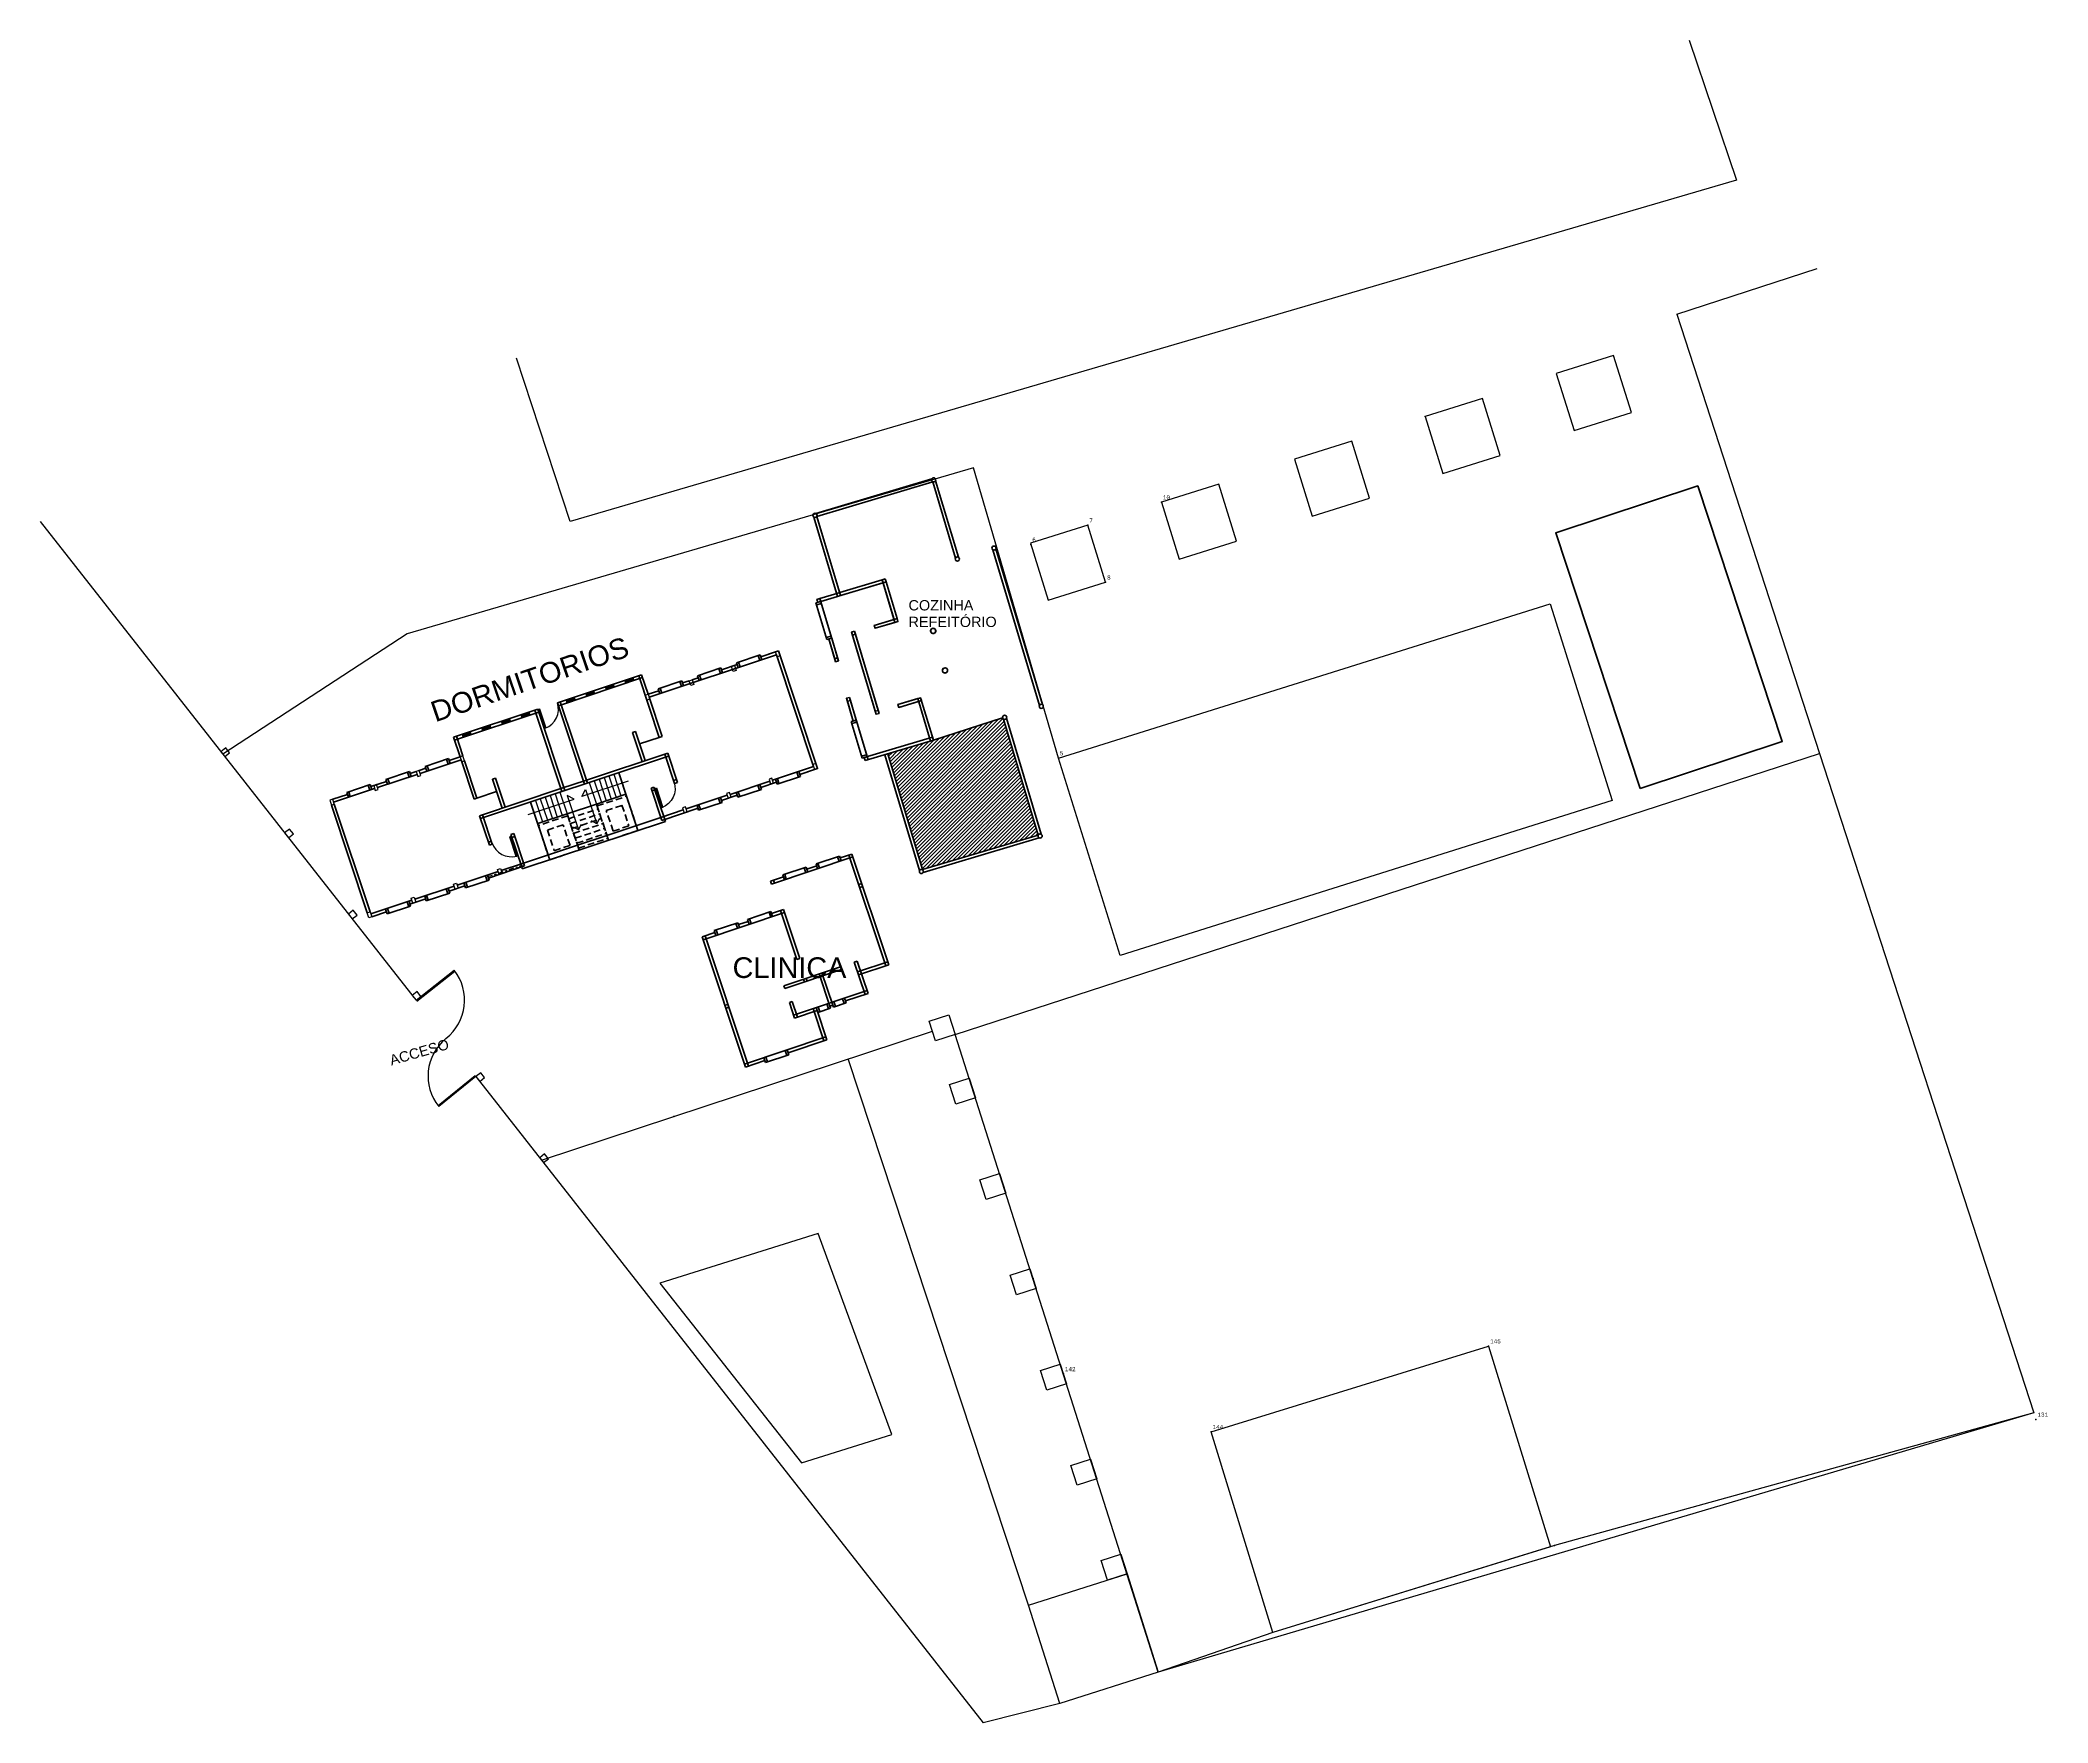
# Model space of a CAD drawing. Extents: x -98 to 79, y 8 to 90.
# Drawn here: x -97.9 to -0.7, y 8.5 to 89.9 of the extents above; entities that cross this region are included whole.
import ezdxf
from ezdxf.enums import TextEntityAlignment as Align

# ---------------------------------------------------------------- set-up
doc = ezdxf.new("R2010")
doc.units = 0
doc.header["$MEASUREMENT"] = 0
doc.linetypes.add('ACAD_ISO04W100', pattern=[30.5, 24, -3, 0.5, -3])
doc.linetypes.add('HIDDEN2', pattern=[4.7625, 3.175, -1.5875])
doc.layers.get('0').update_dxf_attribs({"linetype": 'CONTINUOUS'})
for name, color, linetype in [('CAMPOS', 7, 'CONTINUOUS'), ('CASTILLOS', 8, 'CONTINUOUS'), ('CVL_PUNTO', 7, 'CONTINUOUS'), ('CVL_PUNTO_NUM', 7, 'CONTINUOUS'), ('EJES', 7, 'CONTINUOUS'), ('PUERTA', 35, 'CONTINUOUS')]:
    doc.layers.add(name, color=color, linetype=linetype)
doc.layers.add('MURO', color=7, linetype='CONTINUOUS', lineweight=53)
doc.styles.add('MONOTXT4', font='MONOTXT4.shx')
doc.styles.get("Standard").update_dxf_attribs({"font": 'arial.ttf'})

# ---------------------------------------------------------------- blocks, each defined once
blk = doc.blocks.new('P100')
at = {"layer": 'PUERTA'}
for p, q in [((0.95, 0), (0.9, 0)), ((0.9, 0), (0.9, -0.995)), ((0.95, 0), (0.95, -0.999))]:
    blk.add_line(p, q, dxfattribs=at)
blk.add_arc((1, 0), 1, 180, 267.13402, dxfattribs=at)
blk = doc.blocks.new('DORMITORIOS')
for p, q in [((-15.8, 6.85), (-15.8, 7)), ((-15.774, 6.963), (-15.426, 6.963)), ((-15.763, 6.94), (-15.437, 6.94)), ((-15.763, 6.93), (-15.437, 6.93)), ((-15.761, 6.887), (-15.439, 6.887)), ((-15.75, 6.92), (-15.45, 6.92)), ((-15.75, 6.917), (-15.45, 6.917)), ((-15.4, 7), (-15.4, 6.85)), ((-14.8, 6.85), (-14.8, 7)), ((-14.774, 6.963), (-14.426, 6.963)), ((-14.763, 6.94), (-14.437, 6.94)), ((-14.763, 6.93), (-14.437, 6.93)), ((-14.761, 6.887), (-14.439, 6.887)), ((-14.75, 6.92), (-14.45, 6.92)), ((-14.75, 6.917), (-14.45, 6.917)), ((-14.4, 7), (-14.4, 6.85)), ((-13.8, 6.85), (-13.8, 7)), ((-13.774, 6.963), (-13.426, 6.963)), ((-13.763, 6.94), (-13.437, 6.94)), ((-13.763, 6.93), (-13.437, 6.93)), ((-13.761, 6.887), (-13.439, 6.887)), ((-13.75, 6.92), (-13.45, 6.92)), ((-13.75, 6.917), (-13.45, 6.917)), ((-13.4, 7), (-13.4, 6.85)), ((-12.8, 6.85), (-12.8, 7)), ((-12.774, 6.963), (-12.426, 6.963)), ((-12.763, 6.94), (-12.437, 6.94)), ((-12.763, 6.93), (-12.437, 6.93)), ((-12.761, 6.887), (-12.439, 6.887)), ((-12.75, 6.92), (-12.45, 6.92)), ((-12.75, 6.917), (-12.45, 6.917)), ((-12.4, 7), (-12.4, 6.85)), ((-10.5, 6.85), (-10.5, 7)), ((-10.474, 6.963), (-10.126, 6.963)), ((-10.463, 6.94), (-10.137, 6.94)), ((-10.463, 6.93), (-10.137, 6.93)), ((-10.461, 6.887), (-10.139, 6.887)), ((-10.45, 6.92), (-10.15, 6.92)), ((-10.45, 6.917), (-10.15, 6.917)), ((-10.1, 7), (-10.1, 6.85)), ((-9.5, 6.85), (-9.5, 7)), ((-9.474, 6.963), (-9.126, 6.963)), ((-9.463, 6.94), (-9.137, 6.94)), ((-9.463, 6.93), (-9.137, 6.93)), ((-9.461, 6.887), (-9.139, 6.887)), ((-9.45, 6.92), (-9.15, 6.92)), ((-9.45, 6.917), (-9.15, 6.917)), ((-9.1, 7), (-9.1, 6.85)), ((-8.5, 6.85), (-8.5, 7)), ((-8.474, 6.963), (-8.126, 6.963)), ((-8.463, 6.94), (-8.137, 6.94)), ((-8.463, 6.93), (-8.137, 6.93)), ((-8.461, 6.887), (-8.139, 6.887)), ((-8.45, 6.92), (-8.15, 6.92)), ((-8.45, 6.917), (-8.15, 6.917)), ((-8.1, 7), (-8.1, 6.85)), ((-7.5, 6.85), (-7.5, 7)), ((-7.474, 6.963), (-7.126, 6.963)), ((-7.463, 6.94), (-7.137, 6.94)), ((-7.463, 6.93), (-7.137, 6.93)), ((-7.461, 6.887), (-7.139, 6.887)), ((-7.45, 6.92), (-7.15, 6.92)), ((-7.45, 6.917), (-7.15, 6.917)), ((-7.1, 7), (-7.1, 6.85))]:
    blk.add_line(p, q)
at = {"lineweight": 30}
for points in [[(-15.774, 6.963), (-15.795, 6.963, 0.414214), (-15.797, 6.961), (-15.797, 6.889, 0.414214), (-15.795, 6.887), (-15.761, 6.887, 0.414214), (-15.759, 6.889), (-15.759, 6.915, -0.414214), (-15.757, 6.917), (-15.75, 6.917, 0.414214), (-15.749, 6.918), (-15.749, 6.919, 0.414214), (-15.75, 6.92), (-15.77, 6.92, -0.414214), (-15.772, 6.922), (-15.772, 6.961, 0.414214)], [(-15.769, 6.93), (-15.763, 6.93, 0.414214), (-15.761, 6.932), (-15.761, 6.938, 0.414214), (-15.763, 6.94), (-15.769, 6.94, 0.414214), (-15.771, 6.938), (-15.771, 6.932, 0.414214)], [(-15.426, 6.963), (-15.405, 6.963, -0.414214), (-15.403, 6.961), (-15.403, 6.889, -0.414214), (-15.405, 6.887), (-15.439, 6.887, -0.414214), (-15.441, 6.889), (-15.441, 6.915, 0.414214), (-15.443, 6.917), (-15.45, 6.917, -0.414214), (-15.451, 6.918), (-15.451, 6.919, -0.414214), (-15.45, 6.92), (-15.43, 6.92, 0.414214), (-15.428, 6.922), (-15.428, 6.961, -0.414214)], [(-15.431, 6.93), (-15.437, 6.93, -0.414214), (-15.439, 6.932), (-15.439, 6.938, -0.414214), (-15.437, 6.94), (-15.431, 6.94, -0.414214), (-15.429, 6.938), (-15.429, 6.932, -0.414214)], [(-14.774, 6.963), (-14.795, 6.963, 0.414214), (-14.797, 6.961), (-14.797, 6.889, 0.414214), (-14.795, 6.887), (-14.761, 6.887, 0.414214), (-14.759, 6.889), (-14.759, 6.915, -0.414214), (-14.757, 6.917), (-14.75, 6.917, 0.414214), (-14.749, 6.918), (-14.749, 6.919, 0.414214), (-14.75, 6.92), (-14.77, 6.92, -0.414214), (-14.772, 6.922), (-14.772, 6.961, 0.414214)], [(-14.769, 6.93), (-14.763, 6.93, 0.414214), (-14.761, 6.932), (-14.761, 6.938, 0.414214), (-14.763, 6.94), (-14.769, 6.94, 0.414214), (-14.771, 6.938), (-14.771, 6.932, 0.414214)], [(-14.426, 6.963), (-14.405, 6.963, -0.414214), (-14.403, 6.961), (-14.403, 6.889, -0.414214), (-14.405, 6.887), (-14.439, 6.887, -0.414214), (-14.441, 6.889), (-14.441, 6.915, 0.414214), (-14.443, 6.917), (-14.45, 6.917, -0.414214), (-14.451, 6.918), (-14.451, 6.919, -0.414214), (-14.45, 6.92), (-14.43, 6.92, 0.414214), (-14.428, 6.922), (-14.428, 6.961, -0.414214)], [(-14.431, 6.93), (-14.437, 6.93, -0.414214), (-14.439, 6.932), (-14.439, 6.938, -0.414214), (-14.437, 6.94), (-14.431, 6.94, -0.414214), (-14.429, 6.938), (-14.429, 6.932, -0.414214)], [(-13.774, 6.963), (-13.795, 6.963, 0.414214), (-13.797, 6.961), (-13.797, 6.889, 0.414214), (-13.795, 6.887), (-13.761, 6.887, 0.414214), (-13.759, 6.889), (-13.759, 6.915, -0.414214), (-13.757, 6.917), (-13.75, 6.917, 0.414214), (-13.749, 6.918), (-13.749, 6.919, 0.414214), (-13.75, 6.92), (-13.77, 6.92, -0.414214), (-13.772, 6.922), (-13.772, 6.961, 0.414214)], [(-13.769, 6.93), (-13.763, 6.93, 0.414214), (-13.761, 6.932), (-13.761, 6.938, 0.414214), (-13.763, 6.94), (-13.769, 6.94, 0.414214), (-13.771, 6.938), (-13.771, 6.932, 0.414214)], [(-13.426, 6.963), (-13.405, 6.963, -0.414214), (-13.403, 6.961), (-13.403, 6.889, -0.414214), (-13.405, 6.887), (-13.439, 6.887, -0.414214), (-13.441, 6.889), (-13.441, 6.915, 0.414214), (-13.443, 6.917), (-13.45, 6.917, -0.414214), (-13.451, 6.918), (-13.451, 6.919, -0.414214), (-13.45, 6.92), (-13.43, 6.92, 0.414214), (-13.428, 6.922), (-13.428, 6.961, -0.414214)], [(-13.431, 6.93), (-13.437, 6.93, -0.414214), (-13.439, 6.932), (-13.439, 6.938, -0.414214), (-13.437, 6.94), (-13.431, 6.94, -0.414214), (-13.429, 6.938), (-13.429, 6.932, -0.414214)], [(-12.774, 6.963), (-12.795, 6.963, 0.414214), (-12.797, 6.961), (-12.797, 6.889, 0.414214), (-12.795, 6.887), (-12.761, 6.887, 0.414214), (-12.759, 6.889), (-12.759, 6.915, -0.414214), (-12.757, 6.917), (-12.75, 6.917, 0.414214), (-12.749, 6.918), (-12.749, 6.919, 0.414214), (-12.75, 6.92), (-12.77, 6.92, -0.414214), (-12.772, 6.922), (-12.772, 6.961, 0.414214)], [(-12.769, 6.93), (-12.763, 6.93, 0.414214), (-12.761, 6.932), (-12.761, 6.938, 0.414214), (-12.763, 6.94), (-12.769, 6.94, 0.414214), (-12.771, 6.938), (-12.771, 6.932, 0.414214)], [(-12.426, 6.963), (-12.405, 6.963, -0.414214), (-12.403, 6.961), (-12.403, 6.889, -0.414214), (-12.405, 6.887), (-12.439, 6.887, -0.414214), (-12.441, 6.889), (-12.441, 6.915, 0.414214), (-12.443, 6.917), (-12.45, 6.917, -0.414214), (-12.451, 6.918), (-12.451, 6.919, -0.414214), (-12.45, 6.92), (-12.43, 6.92, 0.414214), (-12.428, 6.922), (-12.428, 6.961, -0.414214)], [(-12.431, 6.93), (-12.437, 6.93, -0.414214), (-12.439, 6.932), (-12.439, 6.938, -0.414214), (-12.437, 6.94), (-12.431, 6.94, -0.414214), (-12.429, 6.938), (-12.429, 6.932, -0.414214)], [(-10.474, 6.963), (-10.495, 6.963, 0.414214), (-10.497, 6.961), (-10.497, 6.889, 0.414214), (-10.495, 6.887), (-10.461, 6.887, 0.414214), (-10.459, 6.889), (-10.459, 6.915, -0.414214), (-10.457, 6.917), (-10.45, 6.917, 0.414214), (-10.449, 6.918), (-10.449, 6.919, 0.414214), (-10.45, 6.92), (-10.47, 6.92, -0.414214), (-10.472, 6.922), (-10.472, 6.961, 0.414214)], [(-10.469, 6.93), (-10.463, 6.93, 0.414214), (-10.461, 6.932), (-10.461, 6.938, 0.414214), (-10.463, 6.94), (-10.469, 6.94, 0.414214), (-10.471, 6.938), (-10.471, 6.932, 0.414214)], [(-10.126, 6.963), (-10.105, 6.963, -0.414214), (-10.103, 6.961), (-10.103, 6.889, -0.414214), (-10.105, 6.887), (-10.139, 6.887, -0.414214), (-10.141, 6.889), (-10.141, 6.915, 0.414214), (-10.143, 6.917), (-10.15, 6.917, -0.414214), (-10.151, 6.918), (-10.151, 6.919, -0.414214), (-10.15, 6.92), (-10.13, 6.92, 0.414214), (-10.128, 6.922), (-10.128, 6.961, -0.414214)], [(-10.131, 6.93), (-10.137, 6.93, -0.414214), (-10.139, 6.932), (-10.139, 6.938, -0.414214), (-10.137, 6.94), (-10.131, 6.94, -0.414214), (-10.129, 6.938), (-10.129, 6.932, -0.414214)], [(-9.474, 6.963), (-9.495, 6.963, 0.414214), (-9.497, 6.961), (-9.497, 6.889, 0.414214), (-9.495, 6.887), (-9.461, 6.887, 0.414214), (-9.459, 6.889), (-9.459, 6.915, -0.414214), (-9.457, 6.917), (-9.45, 6.917, 0.414214), (-9.449, 6.918), (-9.449, 6.919, 0.414214), (-9.45, 6.92), (-9.47, 6.92, -0.414214), (-9.472, 6.922), (-9.472, 6.961, 0.414214)], [(-9.469, 6.93), (-9.463, 6.93, 0.414214), (-9.461, 6.932), (-9.461, 6.938, 0.414214), (-9.463, 6.94), (-9.469, 6.94, 0.414214), (-9.471, 6.938), (-9.471, 6.932, 0.414214)], [(-9.126, 6.963), (-9.105, 6.963, -0.414214), (-9.103, 6.961), (-9.103, 6.889, -0.414214), (-9.105, 6.887), (-9.139, 6.887, -0.414214), (-9.141, 6.889), (-9.141, 6.915, 0.414214), (-9.143, 6.917), (-9.15, 6.917, -0.414214), (-9.151, 6.918), (-9.151, 6.919, -0.414214), (-9.15, 6.92), (-9.13, 6.92, 0.414214), (-9.128, 6.922), (-9.128, 6.961, -0.414214)], [(-9.131, 6.93), (-9.137, 6.93, -0.414214), (-9.139, 6.932), (-9.139, 6.938, -0.414214), (-9.137, 6.94), (-9.131, 6.94, -0.414214), (-9.129, 6.938), (-9.129, 6.932, -0.414214)], [(-8.474, 6.963), (-8.495, 6.963, 0.414214), (-8.497, 6.961), (-8.497, 6.889, 0.414214), (-8.495, 6.887), (-8.461, 6.887, 0.414214), (-8.459, 6.889), (-8.459, 6.915, -0.414214), (-8.457, 6.917), (-8.45, 6.917, 0.414214), (-8.449, 6.918), (-8.449, 6.919, 0.414214), (-8.45, 6.92), (-8.47, 6.92, -0.414214), (-8.472, 6.922), (-8.472, 6.961, 0.414214)], [(-8.469, 6.93), (-8.463, 6.93, 0.414214), (-8.461, 6.932), (-8.461, 6.938, 0.414214), (-8.463, 6.94), (-8.469, 6.94, 0.414214), (-8.471, 6.938), (-8.471, 6.932, 0.414214)], [(-8.126, 6.963), (-8.105, 6.963, -0.414214), (-8.103, 6.961), (-8.103, 6.889, -0.414214), (-8.105, 6.887), (-8.139, 6.887, -0.414214), (-8.141, 6.889), (-8.141, 6.915, 0.414214), (-8.143, 6.917), (-8.15, 6.917, -0.414214), (-8.151, 6.918), (-8.151, 6.919, -0.414214), (-8.15, 6.92), (-8.13, 6.92, 0.414214), (-8.128, 6.922), (-8.128, 6.961, -0.414214)], [(-8.131, 6.93), (-8.137, 6.93, -0.414214), (-8.139, 6.932), (-8.139, 6.938, -0.414214), (-8.137, 6.94), (-8.131, 6.94, -0.414214), (-8.129, 6.938), (-8.129, 6.932, -0.414214)], [(-7.474, 6.963), (-7.495, 6.963, 0.414214), (-7.497, 6.961), (-7.497, 6.889, 0.414214), (-7.495, 6.887), (-7.461, 6.887, 0.414214), (-7.459, 6.889), (-7.459, 6.915, -0.414214), (-7.457, 6.917), (-7.45, 6.917, 0.414214), (-7.449, 6.918), (-7.449, 6.919, 0.414214), (-7.45, 6.92), (-7.47, 6.92, -0.414214), (-7.472, 6.922), (-7.472, 6.961, 0.414214)], [(-7.469, 6.93), (-7.463, 6.93, 0.414214), (-7.461, 6.932), (-7.461, 6.938, 0.414214), (-7.463, 6.94), (-7.469, 6.94, 0.414214), (-7.471, 6.938), (-7.471, 6.932, 0.414214)], [(-7.126, 6.963), (-7.105, 6.963, -0.414214), (-7.103, 6.961), (-7.103, 6.889, -0.414214), (-7.105, 6.887), (-7.139, 6.887, -0.414214), (-7.141, 6.889), (-7.141, 6.915, 0.414214), (-7.143, 6.917), (-7.15, 6.917, -0.414214), (-7.151, 6.918), (-7.151, 6.919, -0.414214), (-7.15, 6.92), (-7.13, 6.92, 0.414214), (-7.128, 6.922), (-7.128, 6.961, -0.414214)], [(-7.131, 6.93), (-7.137, 6.93, -0.414214), (-7.139, 6.932), (-7.139, 6.938, -0.414214), (-7.137, 6.94), (-7.131, 6.94, -0.414214), (-7.129, 6.938), (-7.129, 6.932, -0.414214)]]:
    blk.add_lwpolyline(points, format="xyb", close=True, dxfattribs=at)
at = {"color": 4}
for points in [[(-15.5, 6.922), (-15.771, 6.922), (-15.771, 6.928), (-15.5, 6.928), (-15.429, 6.928), (-15.429, 6.922)], [(-14.5, 6.922), (-14.771, 6.922), (-14.771, 6.928), (-14.5, 6.928), (-14.429, 6.928), (-14.429, 6.922)], [(-13.5, 6.922), (-13.771, 6.922), (-13.771, 6.928), (-13.5, 6.928), (-13.429, 6.928), (-13.429, 6.922)], [(-12.5, 6.922), (-12.771, 6.922), (-12.771, 6.928), (-12.5, 6.928), (-12.429, 6.928), (-12.429, 6.922)], [(-10.2, 6.922), (-10.471, 6.922), (-10.471, 6.928), (-10.2, 6.928), (-10.129, 6.928), (-10.129, 6.922)], [(-9.2, 6.922), (-9.471, 6.922), (-9.471, 6.928), (-9.2, 6.928), (-9.129, 6.928), (-9.129, 6.922)], [(-8.2, 6.922), (-8.471, 6.922), (-8.471, 6.928), (-8.2, 6.928), (-8.129, 6.928), (-8.129, 6.922)], [(-7.2, 6.922), (-7.471, 6.922), (-7.471, 6.928), (-7.2, 6.928), (-7.129, 6.928), (-7.129, 6.922)]]:
    blk.add_lwpolyline(points, close=True, dxfattribs=at)
at = {"layer": 'CASTILLOS', "color": 41}
for p, q in [((-14, 2.317), (-11.648, 2.317)), ((-13.45, 2.85), (-13.45, 1.75)), ((-13.2, 2.85), (-13.2, 1.75)), ((-12.95, 2.85), (-12.95, 1.75)), ((-12.7, 2.85), (-12.7, 1.75)), ((-12.45, 2.85), (-12.45, 1.75)), ((-12.2, 2.85), (-12.2, 1.75)), ((-11.648, 2.317), (-11.919, 2.587)), ((-11.919, 2.587), (-11.919, 0.836)), ((-11.252, 2.317), (-10.981, 2.587)), ((-8.9, 2.317), (-11.252, 2.317)), ((-10.981, 2.587), (-10.981, 0.836)), ((-10.7, 2.85), (-10.7, 1.75)), ((-10.45, 2.85), (-10.45, 1.75)), ((-10.2, 2.85), (-10.2, 1.75)), ((-9.95, 2.85), (-9.95, 1.75)), ((-9.7, 2.85), (-9.7, 1.75)), ((-9.45, 2.85), (-9.45, 1.75)), ((-11.919, 0.836), (-12.133, 1.049)), ((-11.919, 0.836), (-11.705, 1.049)), ((-10.981, 0.836), (-11.195, 1.049)), ((-10.981, 0.836), (-10.767, 1.049))]:
    blk.add_line(p, q, dxfattribs=at)
at = {"layer": 'CASTILLOS'}
for points in [[(-22.9, 5.75), (-22.75, 5.75), (-22.75, 6), (-22.9, 6)], [(-20.658, 5.75), (-20.508, 5.75), (-20.508, 6), (-20.658, 6)], [(-18.492, 5.75), (-18.342, 5.75), (-18.342, 6), (-18.492, 6)], [(-16.25, 5.75), (-16.1, 5.75), (-16.1, 6), (-16.25, 6)], [(-6.65, 5.75), (-6.8, 5.75), (-6.8, 6), (-6.65, 6)], [(-4.408, 5.75), (-4.558, 5.75), (-4.558, 6), (-4.408, 6)], [(-2.242, 5.75), (-2.392, 5.75), (-2.392, 6), (-2.242, 6)], [(0, 5.75), (-0.15, 5.75), (-0.15, 6), (0, 6)], [(-22.9, 0.25), (-22.75, 0.25), (-22.75, 0), (-22.9, 0)], [(-20.658, 0.25), (-20.508, 0.25), (-20.508, 0), (-20.658, 0)], [(-18.492, 0.25), (-18.342, 0.25), (-18.342, 0), (-18.492, 0)], [(-16.25, 0.25), (-16.1, 0.25), (-16.1, 0), (-16.25, 0)], [(-6.65, 0.25), (-6.8, 0.25), (-6.8, 0), (-6.65, 0)], [(-4.408, 0.25), (-4.558, 0.25), (-4.558, 0), (-4.408, 0)], [(-2.242, 0.25), (-2.392, 0.25), (-2.392, 0), (-2.242, 0)], [(0, 0.25), (-0.15, 0.25), (-0.15, 0), (0, 0)]]:
    blk.add_lwpolyline(points, close=True, dxfattribs=at)
at = {"layer": 'CVL_PUNTO', "color": 2}
blk.add_point((0, 0, 99.025), dxfattribs=at)
at = {"layer": 'EJES', "linetype": 'ACAD_ISO04W100', "ltscale": 0.01}
for p in [(-16.8, 0.075), (-15.025, 0.075)]:
    blk.add_line(p, (-15.025, 0.075), dxfattribs=at)
at = {"layer": 'MURO'}
for p, q in [((-16.25, 6), (-16.25, 7)), ((-16.25, 7), (-11.95, 7)), ((-16.25, 6.85), (-11.95, 6.85)), ((-16.1, 6), (-16.1, 7)), ((-16.1, 6.85), (-12.1, 6.85)), ((-12.1, 7), (-12.1, 2.85)), ((-11.95, 7), (-11.95, 2.85)), ((-10.95, 2.85), (-10.95, 7)), ((-10.95, 7), (-6.65, 7)), ((-10.95, 6.85), (-6.65, 6.85)), ((-10.8, 2.85), (-10.8, 7)), ((-6.8, 7), (-6.8, 3.85)), ((-6.65, 7), (-6.65, 6)), ((-22, 6), (-22.75, 6)), ((-22.75, 5.85), (-20.658, 5.85)), ((-20.8, 6.1), (-22, 6.1)), ((-22, 6.1), (-22, 5.85)), ((-21.9, 6.1), (-21.9, 5.85)), ((-20.9, 6.1), (-20.9, 5.85)), ((-20.8, 6.1), (-20.8, 5.85)), ((-20, 6), (-20.8, 6)), ((-20.508, 5.85), (-18.492, 5.85)), ((-20, 6.1), (-20, 5.85)), ((-18.8, 6.1), (-20, 6.1)), ((-19.9, 6.1), (-19.9, 5.85)), ((-18.9, 6.1), (-18.9, 5.85)), ((-18.8, 6.1), (-18.8, 5.85)), ((-18.492, 6), (-18.8, 6)), ((-18, 6), (-18.342, 6)), ((-18.342, 5.85), (-16.25, 5.85)), ((-16.8, 6.1), (-18, 6.1)), ((-18, 6.1), (-18, 5.85)), ((-17.9, 6.1), (-17.9, 5.85)), ((-16.9, 6.1), (-16.9, 5.85)), ((-16.8, 6.1), (-16.8, 5.85)), ((-16.8, 6), (-16.25, 6)), ((-16.25, 5.85), (-16.25, 3.85)), ((-6.65, 6), (-6.1, 6)), ((-6.65, 3.85), (-6.65, 5.85)), ((-6.65, 5.85), (-0.15, 5.85)), ((-4.558, 5.85), (-6.65, 5.85)), ((-6.1, 6.1), (-4.9, 6.1)), ((-6.1, 6.1), (-6.1, 5.85)), ((-6, 6.1), (-6, 5.85)), ((-5, 6.1), (-5, 5.85)), ((-4.9, 6.1), (-4.9, 5.85)), ((-4.9, 6), (-4.558, 6)), ((-4.408, 6), (-4.1, 6)), ((-2.392, 5.85), (-4.408, 5.85)), ((-4.1, 6.1), (-4.1, 5.85)), ((-4.1, 6.1), (-2.9, 6.1)), ((-4, 6.1), (-4, 5.85)), ((-3, 6.1), (-3, 5.85)), ((-2.9, 6.1), (-2.9, 5.85)), ((-2.9, 6), (-2.1, 6)), ((-0.15, 5.85), (-2.242, 5.85)), ((-2.1, 6.1), (-0.9, 6.1)), ((-2.1, 6.1), (-2.1, 5.85)), ((-2, 6.1), (-2, 5.85)), ((-1, 6.1), (-1, 5.85)), ((-0.9, 6.1), (-0.9, 5.85)), ((-0.9, 6), (0, 6)), ((-0.9, 6), (-0.15, 6)), ((-0.15, 5.85), (-0.15, 0.15)), ((0, 6), (0, 0)), ((-22.9, 5.75), (-22.9, 0.25)), ((-22.75, 0.25), (-22.75, 5.75)), ((-16.1, 3.851), (-16.1, 5.75)), ((-15.1, 3), (-15.1, 4.48)), ((-14.951, 4.481), (-15.099, 4.481)), ((-14.95, 3), (-14.95, 4.48)), ((-7.95, 3), (-7.95, 4.48)), ((-7.949, 4.481), (-7.801, 4.481)), ((-7.8, 3), (-7.8, 4.48)), ((-16.25, 3.85), (-16.101, 3.85)), ((-12.1, 3), (-16.25, 3)), ((-16.25, 3), (-16.25, 3)), ((-16.25, 3), (-16.25, 1.5)), ((-16.1, 3.851), (-15.1, 3.851)), ((-16.1, 1.5), (-16.1, 3)), ((-12.1, 3), (-10.8, 3)), ((-6.65, 3), (-10.8, 3)), ((-6.8, 3.85), (-7.8, 3.85)), ((-6.65, 3.85), (-6.8, 3.85)), ((-6.8, 3), (-6.8, 1.5)), ((-6.65, 1.5), (-6.65, 3)), ((-16.25, 2.85), (-6.65, 2.85)), ((-13.7, 0.15), (-13.7, 2.85)), ((-9.2, 0.15), (-9.2, 2.85)), ((-16.1, 1.65), (-16.25, 1.65)), ((-16.25, 1.5), (-16.1, 1.5)), ((-16.25, 1.5), (-16.1, 1.5)), ((-14.95, 1.65), (-15.1, 1.65)), ((-15.1, 1.65), (-15.1, 0)), ((-15.1, 1.5), (-14.95, 1.5)), ((-14.95, 0), (-14.95, 1.65)), ((-13.7, 1.75), (-12.2, 1.75)), ((-12.2, 1.75), (-10.7, 1.75)), ((-10.7, 1.75), (-9.2, 1.75)), ((-7.8, 1.65), (-7.95, 1.65)), ((-7.95, 1.65), (-7.95, 0)), ((-7.8, 1.5), (-7.95, 1.5)), ((-7.8, 0), (-7.8, 1.65)), ((-6.8, 1.65), (-6.65, 1.65)), ((-6.8, 1.5), (-6.65, 1.5)), ((-20.658, 0.15), (-22.75, 0.15)), ((-22, -0.1), (-22, 0.15)), ((-21.9, -0.1), (-21.9, 0.15)), ((-20.9, -0.1), (-20.9, 0.15)), ((-20.8, -0.1), (-20.8, 0.15)), ((-18.492, 0.15), (-20.508, 0.15)), ((-20, -0.1), (-20, 0.15)), ((-19.9, -0.1), (-19.9, 0.15)), ((-18.9, -0.1), (-18.9, 0.15)), ((-18.8, -0.1), (-18.8, 0.15)), ((-16.25, 0.15), (-18.342, 0.15)), ((-18, -0.1), (-18, 0.15)), ((-17.9, -0.1), (-17.9, 0.15)), ((-16.9, -0.1), (-16.9, 0.15)), ((-16.8, -0.1), (-16.8, 0.15)), ((-14.95, 0.15), (-16.1, 0.15)), ((-7.95, 0.15), (-14.95, 0.15)), ((-7.95, 0.15), (-6.8, 0.15)), ((-6.65, 0.15), (-4.558, 0.15)), ((-6.1, -0.1), (-6.1, 0.15)), ((-6, -0.1), (-6, 0.15)), ((-5, -0.1), (-5, 0.15)), ((-4.9, -0.1), (-4.9, 0.15)), ((-4.408, 0.15), (-2.392, 0.15)), ((-4.1, -0.1), (-4.1, 0.15)), ((-4, -0.1), (-4, 0.15)), ((-3, -0.1), (-3, 0.15)), ((-2.9, -0.1), (-2.9, 0.15)), ((-2.242, 0.15), (-0.15, 0.15)), ((-2.1, -0.1), (-2.1, 0.15)), ((-2, -0.1), (-2, 0.15)), ((-1, -0.1), (-1, 0.15)), ((-0.9, -0.1), (-0.9, 0.15)), ((-22, 0), (-22.75, 0)), ((-20.8, -0.1), (-22, -0.1)), ((-20, 0), (-20.8, 0)), ((-20, 0), (-20.8, 0)), ((-18.8, -0.1), (-20, -0.1)), ((-18, 0), (-18.8, 0)), ((-18, 0), (-18.8, 0)), ((-16.8, -0.1), (-18, -0.1)), ((-16.8, 0), (-14.95, 0)), ((-15.1, 0), (-15.1, -0.1)), ((-15.1, -0.1), (-7.8, -0.1)), ((-7.95, 0), (-6.1, 0)), ((-7.8, 0), (-7.8, -0.1)), ((-6.1, -0.1), (-4.9, -0.1)), ((-4.9, 0), (-4.1, 0)), ((-4.9, 0), (-4.1, 0)), ((-4.1, -0.1), (-2.9, -0.1)), ((-2.9, 0), (-2.1, 0)), ((-2.9, 0), (-2.1, 0)), ((-2.1, -0.1), (-0.9, -0.1)), ((-0.9, 0), (0, 0)), ((-0.9, 0), (-0.15, 0))]:
    blk.add_line(p, q, dxfattribs=at)
at = {"layer": 'MURO', "linetype": 'HIDDEN2', "ltscale": 0.1}
for p, q in [((-12.2, 1.75), (-12.2, 0)), ((-12.2, 1.5), (-10.7, 1.5)), ((-12.2, 1.25), (-10.7, 1.25)), ((-12.2, 1), (-10.7, 1)), ((-10.7, 1.75), (-10.7, 0)), ((-12.2, 0.75), (-10.7, 0.75)), ((-12.2, 0.75), (-10.7, 0.75)), ((-12.2, 0.5), (-10.7, 0.5)), ((-12.2, 0.25), (-10.7, 0.25)), ((-12.2, 0), (-10.7, 0))]:
    blk.add_line(p, q, dxfattribs=at)
for points in [[(-13.7, -0.1), (-12.2, -0.1), (-12.2, 1.65), (-13.7, 1.65)], [(-13.35, 0.25), (-12.55, 0.25), (-12.55, 1.3), (-13.35, 1.3)], [(-9.2, -0.1), (-10.7, -0.1), (-10.7, 1.65), (-9.2, 1.65)], [(-9.55, 0.25), (-10.35, 0.25), (-10.35, 1.3), (-9.55, 1.3)]]:
    blk.add_lwpolyline(points, close=True, dxfattribs=at)
at = {"layer": 'MURO'}
for centre, start, end in [((-15.099, 4.48), 90, 180), ((-14.951, 4.48), 0, 90), ((-7.949, 4.48), 90, 180), ((-7.801, 4.48), 0, 90), ((-16.101, 3.851), 270, 0)]:
    blk.add_arc(centre, 0.001, start, end, dxfattribs=at)
at = {"layer": 'PUERTA'}
for p, q in [((-11.9, 7), (-11.865, 7)), ((-11.9, 7), (-11.9, 6.015)), ((-11.865, 7), (-11.865, 6.017))]:
    blk.add_line(p, q, dxfattribs=at)
blk.add_arc((-11.935, 7), 0.985, 272.04671, 0, dxfattribs=at)
at = {"layer": 'PUERTA', "color": 41}
blk.add_blockref('P100', (-16.1, 1.575), dxfattribs=at)
at = {"layer": 'PUERTA', "color": 41, "xscale": -1}
blk.add_blockref('P100', (-6.8, 1.575), dxfattribs=at)
blk = doc.blocks.new('CLINICA')
at = {"layer": 'MURO'}
for p, q in [((-4.15, -1.5), (-4.15, 0)), ((-4.15, 0), (-2.175, 0)), ((-4, -1.65), (-4, 0)), ((-0.975, 0.1), (-2.175, 0.1)), ((-2.175, 0.1), (-2.175, -0.15)), ((-2.075, 0.1), (-2.075, -0.15)), ((-1.075, 0.1), (-1.075, -0.15)), ((-0.975, 0.1), (-0.975, -0.15)), ((-0.975, 0), (0, 0)), ((-0.15, 0), (-0.15, -6.65)), ((0, 0), (0, -6.65)), ((-4.15, -0.15), (0, -0.15)), ((-6.75, -3.15), (-6.75, -1.5)), ((-6.75, -1.5), (-5.6, -1.5)), ((-6.75, -1.65), (-3, -1.65)), ((-6.6, -3.15), (-6.6, -1.5)), ((-5.6, -1.4), (-4.95, -1.4)), ((-5.6, -1.4), (-5.6, -1.65)), ((-5.5, -1.4), (-5.5, -1.65)), ((-5.05, -1.4), (-5.05, -1.65)), ((-4.95, -1.4), (-4.95, -1.65)), ((-4.95, -3.15), (-4.95, -1.5)), ((-4.95, -1.5), (-4.8, -1.5)), ((-4.15, -1.4), (-4.8, -1.4)), ((-4.8, -1.4), (-4.8, -1.65)), ((-4.8, -3.15), (-4.8, -1.5)), ((-4.7, -1.4), (-4.7, -1.65)), ((-4.25, -1.4), (-4.25, -1.65)), ((-4.15, -1.4), (-4.15, -1.65)), ((-4.15, -1.5), (-3, -1.5)), ((-3.15, -1.5), (-3.15, -2.3)), ((-3, -1.5), (-3, -2.3)), ((-8.15, -8.15), (-8.15, -2.5)), ((-8.15, -2.5), (-6.6, -2.5)), ((-8.15, -2.65), (-6.6, -2.65)), ((-8, -8.15), (-8, -2.5)), ((-3, -2.3), (-3.15, -2.3)), ((-6.6, -3.15), (-6.75, -3.15)), ((-3, -3), (-5.9, -3)), ((-5.9, -3.15), (-5.9, -3)), ((-3, -3.15), (-5.9, -3.15)), ((-4.15, -3), (-4.15, -3.15)), ((-4, -3), (-4, -3.15)), ((-3, -3), (-3, -3.15)), ((0, -3), (-0.15, -3)), ((0, -3.15), (-0.15, -3.15)), ((-4.15, -6.65), (-4.15, -4.15)), ((-4, -4.15), (-4.15, -4.15)), ((-4, -6.65), (-4, -4.15)), ((-8, -6.5), (-8.15, -6.5)), ((-8, -6.65), (-8.15, -6.65)), ((0, -6.5), (-4.15, -6.5)), ((-3.55, -6.65), (-4.15, -6.65)), ((-3.55, -6.75), (-3.55, -6.5)), ((-2.35, -6.75), (-3.55, -6.75)), ((-3.45, -6.75), (-3.45, -6.5)), ((-2.45, -6.75), (-2.45, -6.5)), ((-2.35, -6.75), (-2.35, -6.5)), ((-1.85, -6.65), (-2.35, -6.65)), ((-1.85, -6.65), (-2.35, -6.65)), ((-1.85, -6.75), (-1.85, -6.5)), ((-0.65, -6.75), (-1.85, -6.75)), ((-1.75, -6.75), (-1.75, -6.5)), ((-0.75, -6.75), (-0.75, -6.5)), ((-0.65, -6.75), (-0.65, -6.5)), ((0, -6.65), (-0.65, -6.65)), ((-4, -8), (-8.15, -8)), ((-7.55, -8.15), (-8.15, -8.15)), ((-7.55, -8.25), (-7.55, -8)), ((-6.35, -8.25), (-7.55, -8.25)), ((-7.45, -8.25), (-7.45, -8)), ((-6.45, -8.25), (-6.45, -8)), ((-6.35, -8.25), (-6.35, -8)), ((-5.85, -8.15), (-6.35, -8.15)), ((-5.85, -8.25), (-5.85, -8)), ((-4.65, -8.25), (-5.85, -8.25)), ((-5.75, -8.25), (-5.75, -8)), ((-4.75, -8.25), (-4.75, -8)), ((-4.65, -8.25), (-4.65, -8)), ((-4, -8.15), (-4.65, -8.15)), ((-4.15, -8), (-4.15, -8.15)), ((-4, -8), (-4, -8.15))]:
    blk.add_line(p, q, dxfattribs=at)
blk = doc.blocks.new('CAFETERIA')
at = {"layer": 'MURO'}
for p, q in [((0, 0), (0, -4.009)), ((6.009, 0.141), (0.141, 0.141)), ((6.15, -3.868), (6.15, 0)), ((6, -0.009), (0.15, -0.009)), ((0.15, -0.009), (0.15, -4.009)), ((6, -3.868), (6, -0.009)), ((-1, -3.859), (-1, -4.009)), ((-0.85, -3.859), (-0.85, -7.009)), ((2.3, -6.01), (2.3, -3.859)), ((-1.1, -4.009), (-1.1, -5.859)), ((-1.1, -4.009), (-0.85, -4.009)), ((-1.1, -4.109), (-0.85, -4.109)), ((2.45, -4.009), (-0.85, -4.009)), ((6, -4.009), (6, -4)), ((7.85, -11.868), (7.85, -4)), ((8, -11.868), (8, -4)), ((-1.1, -5.759), (-0.85, -5.759)), ((-1.1, -5.859), (-0.85, -5.859)), ((-1, -5.859), (-1, -7.009)), ((0.15, -5.859), (0.15, -10.009)), ((0.15, -5.859), (0.3, -5.859)), ((0.3, -6.009), (0.15, -6.009)), ((0.3, -5.859), (0.3, -10.009)), ((1.3, -5.859), (1.3, -6.009)), ((1.3, -5.859), (2.45, -5.859)), ((1.3, -6.009), (2.45, -6.009)), ((-0.85, -6.859), (-1, -6.859)), ((-1, -7.009), (-0.85, -7.009)), ((-0.85, -8.859), (-1, -8.859)), ((-1, -8.859), (-1, -10.009)), ((-0.85, -9.009), (-1, -9.009)), ((-0.85, -8.859), (-0.85, -12.009)), ((-1.1, -11.859), (-1.1, -10.009)), ((-1.1, -10.009), (-0.85, -10.009)), ((-1.1, -10.109), (-0.85, -10.109)), ((0.3, -9.859), (0.15, -9.859)), ((0.15, -10.009), (0.3, -10.009)), ((1.3, -9.859), (2.45, -9.859)), ((1.3, -10.009), (1.3, -9.859)), ((1.3, -10.009), (2.45, -10.009)), ((2.3, -12.009), (2.3, -9.857)), ((2.45, -12.009), (2.45, -9.859)), ((-1.1, -11.759), (-0.85, -11.759)), ((-1.1, -11.859), (-0.85, -11.859)), ((-1, -11.859), (2.45, -11.859)), ((-1, -11.859), (-1, -12.009)), ((-1, -12.009), (2.45, -12.009)), ((0, -12.009), (0, -17.868)), ((0.15, -12.009), (0.15, -17.859)), ((6, -17.859), (6, -12)), ((6.15, -17.868), (6.15, -12)), ((0.141, -18.009), (6.009, -18.009)), ((0.15, -17.859), (6, -17.859))]:
    blk.add_line(p, q, dxfattribs=at)
for points in [[(-0.85, -3.859), (-1, -3.859), (-1, -4.009), (-0.85, -4.009)], [(0, -3.859), (-0.85, -3.859), (-0.85, -4.009), (0, -4.009)], [(0.15, -3.859), (0, -3.859), (0, -4.009), (0.15, -4.009)], [(2.3, -3.859), (0.15, -3.859), (0.15, -4.009), (2.3, -4.009)], [(2.45, -3.859), (2.3, -3.859), (2.3, -4.009), (2.45, -4.009)], [(2.45, -4.009), (2.3, -4.009), (2.3, -5.859), (2.45, -5.859)], [(-0.85, -5.859), (-1, -5.859), (-1, -6.859), (-0.85, -6.859)], [(0.3, -5.859), (0.15, -5.859), (0.15, -6.009), (0.3, -6.009)], [(0.3, -6.009), (0.15, -6.009), (0.15, -9.859), (0.3, -9.859)], [(2.3, -5.859), (1.3, -5.859), (1.3, -6.009), (2.3, -6.009)], [(2.45, -5.859), (2.3, -5.859), (2.3, -6.009), (2.45, -6.009)], [(-0.85, -6.859), (-1, -6.859), (-1, -7.009), (-0.85, -7.009)], [(-0.85, -8.859), (-1, -8.859), (-1, -9.009), (-0.85, -9.009)], [(-0.85, -9.009), (-1, -9.009), (-1, -10.009), (-0.85, -10.009)], [(0.3, -9.859), (0.15, -9.859), (0.15, -10.009), (0.3, -10.009)], [(2.3, -9.859), (1.3, -9.859), (1.3, -10.009), (2.3, -10.009)], [(2.45, -9.859), (2.3, -9.859), (2.3, -10.009), (2.45, -10.009)]]:
    blk.add_lwpolyline(points, close=True, dxfattribs=at)
for points in [[(4.082, -6.934, 1), (3.832, -6.934, 1)], [(3.832, -8.934, 1), (4.082, -8.934, 1)]]:
    blk.add_lwpolyline(points, format="xyb", close=True, dxfattribs=at)
for centre, radius in [((0.075, 0.066), 0.1), ((6.075, 0.066), 0.1), ((6.075, -3.934), 0.1), ((7.925, -3.934), 0.1), ((3.957, -6.934), 0.125), ((3.957, -8.934), 0.125), ((6.075, -11.934), 0.1), ((7.925, -11.934), 0.1), ((0.075, -17.934), 0.1), ((6.075, -17.934), 0.1)]:
    blk.add_circle(centre, radius, dxfattribs=at)

msp = doc.modelspace()

# ---------------------------------------------------------------- hatches: boundary and pattern name
at = {"layer": 'MURO'}
h = msp.add_hatch(dxfattribs=at)
h.set_pattern_fill('ANSI31', color=256, style=0)
h.paths.add_polyline_path([(-51.245, 57.068, -0.177337), (-51.287, 57.122), (-54.643, 56.043), (-56.847, 55.385), (-55.173, 49.78), (-49.567, 51.454)])
h.paths.add_polyline_path([(-56.369, 51.16), (-49.332, 53.192), (-49.547, 53.937), (-56.584, 51.905)], flags=9)

# ---------------------------------------------------------------- linework, layer by layer
at = {"layer": 'CAMPOS'}
for p, q in [((-18.64, 76.669), (-11.844, 78.878)), ((-18.64, 76.669), (-11.725, 55.395)), ((-52.701, 69.227), (-80.121, 61.202)), ((-48.59, 55.18), (-52.701, 69.227)), ((-97.901, 66.638), (-79.79, 43.57)), ((-48.59, 55.18), (-24.765, 62.64)), ((-24.765, 62.64), (-21.771, 53.117)), ((-80.121, 61.202), (-89.054, 55.369)), ((-53.583, 41.789), (-11.725, 55.395)), ((-45.598, 45.625), (-48.59, 55.18)), ((-11.725, 55.395), (-1.346, 23.467)), ((-21.771, 53.117), (-45.598, 45.625)), ((-79.697, 43.453), (-77.848, 44.903)), ((-79.666, 43.413), (-77.817, 44.863)), ((-73.616, 35.705), (-54.687, 41.962)), ((-43.748, 10.908), (-53.583, 41.789)), ((-50.029, 14.157), (-58.773, 40.612)), ((-76.828, 39.794), (-78.624, 38.339)), ((-76.797, 39.755), (-78.593, 38.3)), ((-76.796, 39.756), (-52.228, 8.462)), ((-1.346, 23.467), (-43.748, 10.908))]:
    msp.add_line(p, q, dxfattribs=at)
for points in [[(-18.032, 89.942), (-15.751, 83.167), (-15.751, 83.167), (-72.226, 66.638), (-74.835, 74.539)], [(-41.195, 22.557), (-27.751, 26.707)], [(-1.346, 23.467), (-24.558, 17.05), (-38.195, 12.84), (-43.748, 10.908), (-48.513, 9.393), (-52.228, 8.462)]]:
    msp.add_lwpolyline(points, dxfattribs=at)
for points in [[(-23.615, 71.042), (-20.835, 71.912), (-21.698, 74.67), (-24.479, 73.8)], [(-29.966, 68.963), (-27.185, 69.833), (-28.048, 72.591), (-30.829, 71.721)], [(-36.296, 66.892), (-33.515, 67.762), (-34.378, 70.52), (-37.159, 69.65)], [(-42.736, 64.814), (-39.955, 65.684), (-40.819, 68.442), (-43.6, 67.572)], [(-49.079, 62.821), (-46.299, 63.691), (-47.162, 66.449), (-49.943, 65.579)], [(-89.147, 55.487), (-88.96, 55.252), (-88.726, 55.439), (-88.913, 55.674)], [(-86.06, 51.554), (-85.873, 51.319), (-85.638, 51.506), (-85.825, 51.741)], [(-82.972, 47.621), (-82.785, 47.387), (-82.55, 47.574), (-82.737, 47.808)], [(-79.884, 43.687), (-79.697, 43.453), (-79.462, 43.64), (-79.649, 43.874)], [(-54.839, 42.439), (-53.886, 42.742), (-53.583, 41.789), (-54.536, 41.486)], [(-76.797, 39.755), (-76.61, 39.521), (-76.375, 39.708), (-76.562, 39.942)], [(-53.863, 39.372), (-52.91, 39.675), (-52.607, 38.722), (-53.56, 38.419)], [(-73.709, 35.823), (-73.522, 35.588), (-73.288, 35.775), (-73.475, 36.01)], [(-52.392, 34.758), (-51.439, 35.061), (-51.136, 34.108), (-52.089, 33.805)], [(-60.218, 32.162), (-67.893, 29.746), (-61.031, 21.055), (-56.652, 22.423)], [(-50.921, 30.144), (-49.968, 30.448), (-49.665, 29.495), (-50.618, 29.191)], [(-38.195, 12.84), (-41.195, 22.557), (-27.751, 26.707), (-24.751, 16.99)], [(-49.449, 25.531), (-48.497, 25.834), (-48.193, 24.881), (-49.146, 24.578)], [(-47.985, 20.927), (-47.032, 21.23), (-46.729, 20.277), (-47.682, 19.974)], [(-46.52, 16.323), (-45.567, 16.626), (-45.264, 15.673), (-46.217, 15.37)], [(-50.029, 14.157), (-45.264, 15.673), (-43.748, 10.908), (-48.513, 9.393)]]:
    msp.add_lwpolyline(points, close=True, dxfattribs=at)
for centre, start, end in [((-79.697, 43.453), 308.10744, 38.10744), ((-76.768, 39.779), 129.02116, 219.02116)]:
    msp.add_arc(centre, 2.349, start, end, dxfattribs=at)
for p in [(-30.829, 71.721, 99.252), (-43.6, 67.572, 99.025), (-47.162, 66.449, 98.936), (-49.925, 65.522, 98.994), (-46.299, 63.691, 99.039), (-48.59, 55.18, 98.428), (-67.21, 37.823, 98.333), (-49.816, 29.971, 99.665), (-27.751, 26.707, 99.677), (-48.345, 25.357, 99.668), (-41.195, 22.557, 99.688), (-46.88, 20.753, 99.683), (-24.558, 17.05, 99.715)]:
    msp.add_point(p, dxfattribs=at)
at = {"layer": 'CVL_PUNTO', "color": 2}
msp.add_point((-1.245, 23.156, 100), dxfattribs=at)
at = {"layer": 'MURO'}
msp.add_line((-54.643, 56.043), (-51.287, 57.122), dxfattribs=at)
msp.add_lwpolyline([(-20.409, 53.706), (-24.502, 66.088), (-17.622, 68.361), (-13.53, 55.98)], close=True, dxfattribs=at)

# ---------------------------------------------------------------- block references
at = {"layer": 'CAMPOS'}
for name, p, rotation in [('CAFETERIA', (-60.428, 66.848), 16.63374165099328), ('DORMITORIOS', (-60.253, 54.672), 18.40071190475696), ('CLINICA', (-63.735, 40.219), 198.4715190823847)]:
    msp.add_blockref(name, p, dxfattribs=dict(at, rotation=rotation))

# ---------------------------------------------------------------- texts
at = {"layer": 'CAMPOS', "style": 'MONOTXT4'}
for s, p in [('10', (-43.529, 67.642)), ('7', (-47.091, 66.52)), ('6', (-49.854, 65.593)), ('8', (-46.228, 63.762)), ('5', (-48.519, 55.251)), ('145', (-27.68, 26.778)), ('142', (-48.274, 25.428)), ('144', (-41.124, 22.628))]:
    msp.add_text(s, height=0.2, dxfattribs=at).set_placement(p, align=Align.BOTTOM_LEFT)
at = {"layer": 'CAMPOS'}
for s, height, rotation, p in [('DORMITORIOS', 1, 18.81716, (-78.767, 56.907)), ('ACCESO', 0.5, 16.1059, (-80.89, 40.289))]:
    msp.add_text(s, height=height, rotation=rotation, dxfattribs=at).set_placement(p)
msp.add_text('CLINICA', height=1, dxfattribs=at).set_placement((-64.366, 44.531))
at = {"layer": 'CVL_PUNTO_NUM', "color": 7, "style": 'MONOTXT4'}
msp.add_text('131', height=0.2, dxfattribs=at).set_placement((-1.174, 23.227), align=Align.BOTTOM_LEFT)
at = {"layer": 'MURO'}
for s, p in [('COZINHA', (-55.846, 62.328)), ('REFEITÓRIO', (-55.846, 61.525))]:
    msp.add_text(s, height=0.5, dxfattribs=at).set_placement(p)

doc.saveas('drawing.dxf')
